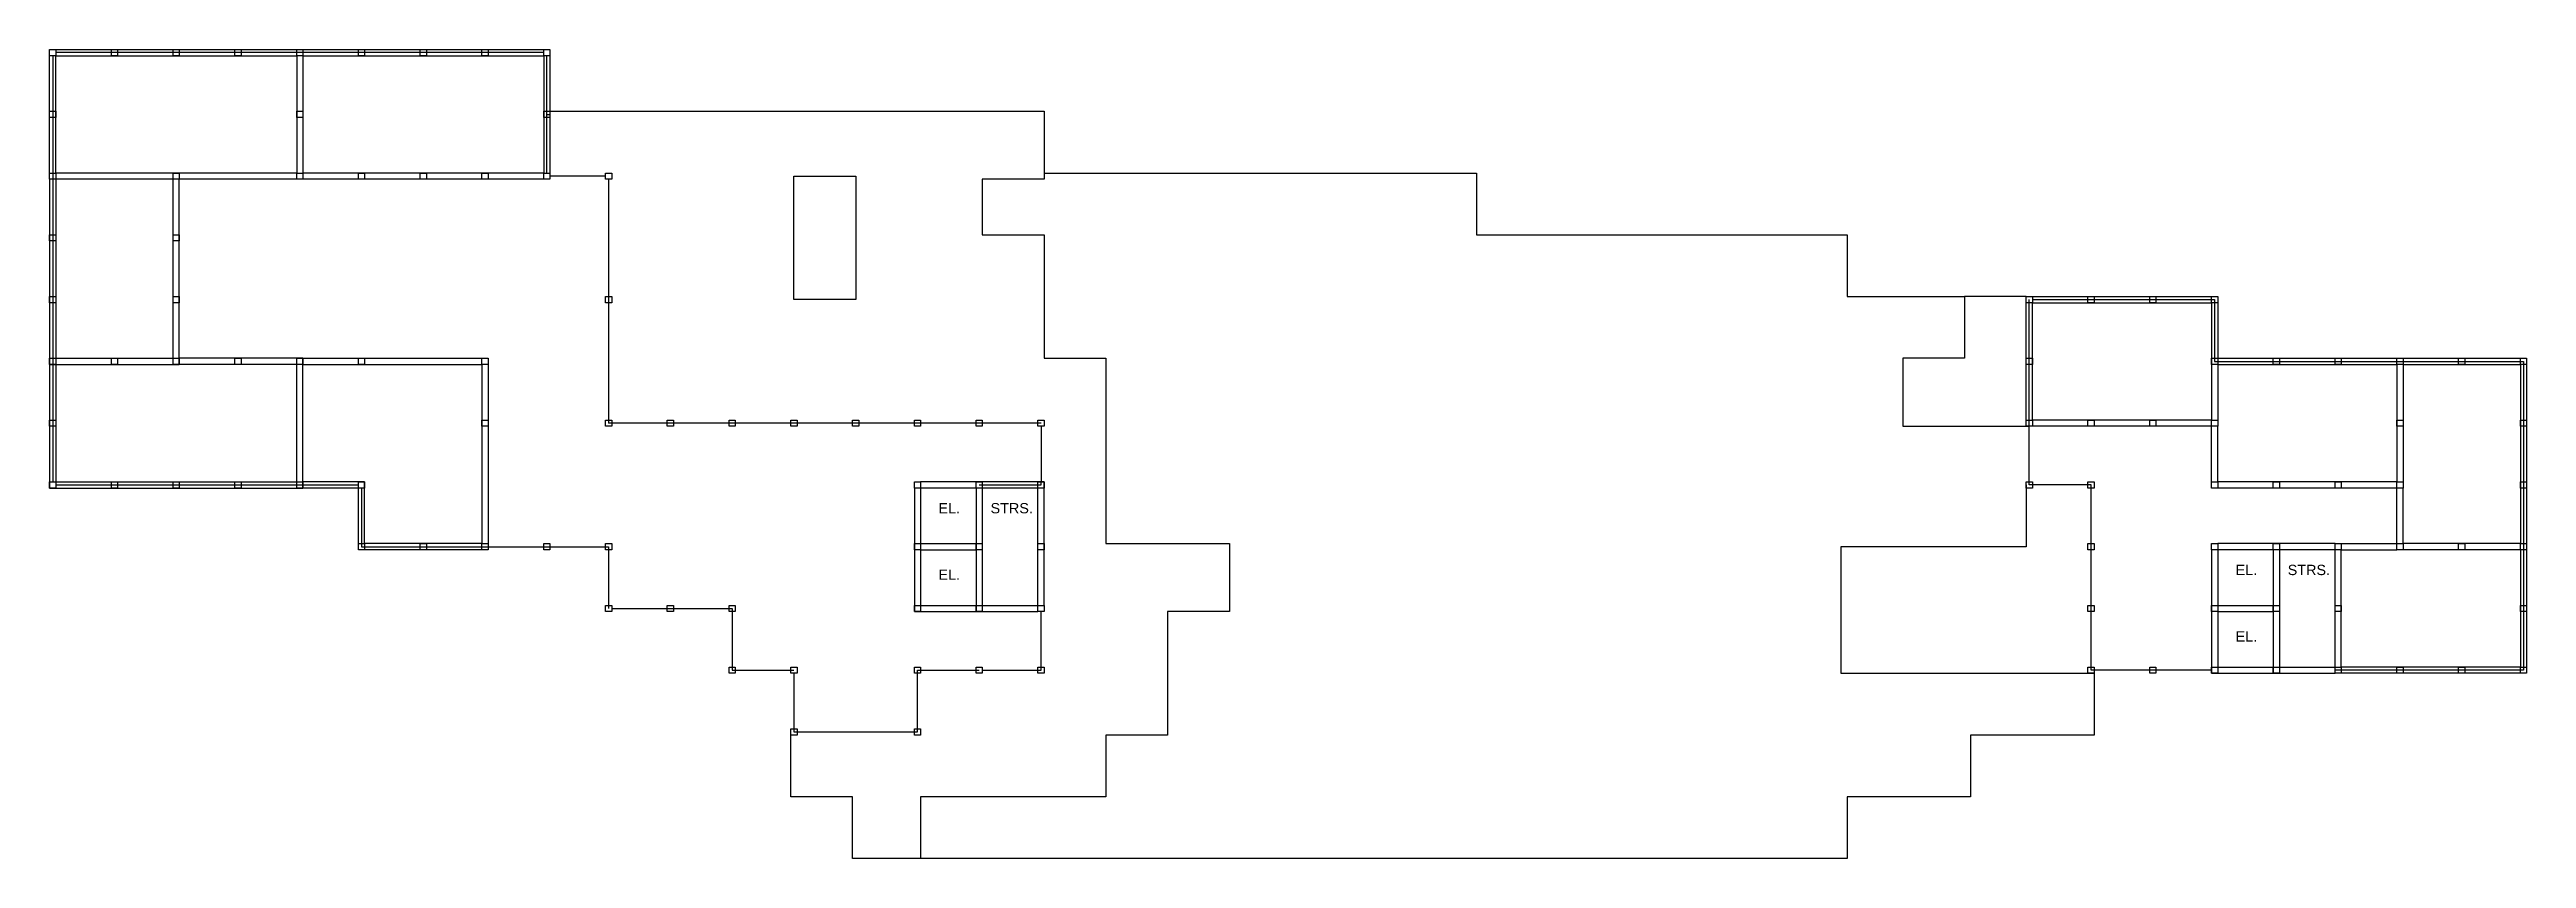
# Model space of a CAD drawing. Header units: metres. Extents: x 1950 to 2882, y 2050 to 2715.
# Drawn here: x 2324.8 to 2445.1, y 2354.3 to 2393.6 of the extents above; entities that cross this region are included whole.
import ezdxf

# ---------------------------------------------------------------- set-up
doc = ezdxf.new("R2010")
doc.units = ezdxf.units.M
for name, color, linetype in [('BACK 1', 250, 'Continuous'), ('BRICK WALLS', 250, 'Continuous'), ('OUTLINE', 250, 'Continuous'), ('PILARS', 250, 'Continuous')]:
    doc.layers.add(name, color=color, linetype=linetype)
doc.styles.get("Standard").update_dxf_attribs({"font": 'arial.ttf'})

msp = doc.modelspace()

# ---------------------------------------------------------------- texts
at = {"layer": 'OUTLINE', "color": 18, "true_color": 0x000000, "char_height": 0.5, "attachment_point": 1}
for s, insert in [('EL. ', (2368, 2371.53)), ('STRS. ', (2370.53, 2371.53)), ('EL. ', (2368, 2368.3)), ('EL. ', (2431, 2368.53)), ('STRS. ', (2433.53, 2368.53)), ('EL. ', (2431, 2365.3))]:
    msp.add_mtext_dynamic_manual_height_columns(s, width=1.6726, gutter_width=12.5, heights=[0], dxfattribs=dict(at, insert=insert))

# ---------------------------------------------------------------- linework, layer by layer
at = {"layer": 'BACK 1'}
for p, q in [((2349.13, 2390.56), (2373.13, 2390.56)), ((2373.13, 2390.56), (2373.13, 2387.26)), ((2360.98, 2387.41), (2363.98, 2387.41)), ((2360.98, 2381.41), (2360.98, 2387.41)), ((2363.98, 2387.41), (2363.98, 2381.41)), ((2373.13, 2387.26), (2370.13, 2387.26)), ((2370.13, 2387.26), (2370.13, 2384.56)), ((2370.13, 2384.56), (2373.13, 2384.56)), ((2373.13, 2384.56), (2373.13, 2378.56)), ((2363.98, 2381.41), (2360.98, 2381.41)), ((2420.83, 2381.56), (2417.83, 2381.56)), ((2417.83, 2381.56), (2417.83, 2378.56)), ((2373.13, 2378.56), (2376.13, 2378.56)), ((2376.13, 2378.56), (2376.13, 2369.56)), ((2417.83, 2378.56), (2414.83, 2378.56)), ((2414.83, 2378.56), (2414.83, 2375.26)), ((2414.83, 2375.26), (2420.98, 2375.26)), ((2420.83, 2372.41), (2420.83, 2369.41)), ((2376.13, 2369.56), (2382.13, 2369.56)), ((2382.13, 2369.56), (2382.13, 2366.26)), ((2382.13, 2366.26), (2379.13, 2366.26)), ((2379.13, 2366.26), (2379.13, 2360.26)), ((2360.83, 2357.26), (2360.83, 2360.26)), ((2379.13, 2360.26), (2376.13, 2360.26)), ((2376.13, 2360.26), (2376.13, 2357.26)), ((2363.83, 2357.26), (2360.83, 2357.26)), ((2363.83, 2354.26), (2363.83, 2357.26)), ((2370.13, 2357.26), (2367.13, 2357.26)), ((2367.13, 2357.26), (2367.13, 2354.26)), ((2376.13, 2357.26), (2370.13, 2357.26)), ((2367.13, 2354.26), (2363.83, 2354.26))]:
    msp.add_line(p, q, dxfattribs=at)
for points in [[(2420.83, 2369.41), (2411.83, 2369.41), (2411.83, 2363.26)], [(2411.83, 2363.26), (2424.13, 2363.26)]]:
    msp.add_lwpolyline(points, dxfattribs=at)
at = {"layer": 'BRICK WALLS'}
for points in [[(2324.83, 2387.26), (2324.83, 2393.56), (2337.13, 2393.56), (2337.13, 2387.26), (2324.83, 2387.26)], [(2337.13, 2393.56), (2349.13, 2393.56), (2349.13, 2387.26), (2337.13, 2387.26)], [(2337.13, 2393.26), (2348.83, 2393.26), (2348.83, 2387.56), (2337.13, 2387.56)], [(2324.83, 2387.26), (2324.83, 2378.26), (2331.13, 2378.26), (2331.13, 2387.26)], [(2325.13, 2387.26), (2325.13, 2378.56), (2330.83, 2378.56), (2330.83, 2387.26)], [(2420.83, 2381.56), (2430.13, 2381.56), (2430.13, 2375.26), (2420.83, 2375.26), (2420.83, 2381.56)], [(2324.83, 2378.26), (2324.83, 2372.26), (2337.13, 2372.26), (2337.13, 2378.56), (2331.13, 2378.56)], [(2337.13, 2378.56), (2346.13, 2378.56), (2346.13, 2369.26), (2339.83, 2369.26), (2339.83, 2372.26), (2337.13, 2372.26)], [(2430.13, 2378.56), (2439.13, 2378.56), (2439.13, 2372.26), (2429.83, 2372.26), (2429.83, 2375.26)], [(2439.13, 2378.56), (2445.13, 2378.56), (2445.13, 2369.26), (2438.83, 2369.26), (2438.83, 2372.26)], [(2325.13, 2378.26), (2325.13, 2372.56), (2336.83, 2372.56), (2336.83, 2378.26), (2331.13, 2378.26)], [(2337.13, 2378.26), (2345.83, 2378.26), (2345.83, 2369.56), (2340.13, 2369.56), (2340.13, 2372.56), (2337.13, 2372.56)], [(2430.13, 2378.26), (2438.83, 2378.26), (2438.83, 2372.56), (2430.13, 2372.56), (2430.13, 2375.26)], [(2439.13, 2378.26), (2444.83, 2378.26), (2444.83, 2369.56), (2439.13, 2369.56), (2439.13, 2372.26)], [(2445.13, 2369.26), (2445.13, 2363.26), (2435.83, 2363.26), (2435.83, 2369.56), (2438.83, 2369.56)], [(2444.83, 2369.26), (2444.83, 2363.56), (2436.13, 2363.56), (2436.13, 2369.26), (2438.83, 2369.26)]]:
    msp.add_lwpolyline(points, dxfattribs=at)
for points in [[(2325.13, 2387.56), (2325.13, 2393.26), (2336.83, 2393.26), (2336.83, 2387.56)], [(2421.13, 2381.26), (2429.83, 2381.26), (2429.83, 2375.56), (2421.13, 2375.56)]]:
    msp.add_lwpolyline(points, close=True, dxfattribs=at)
at = {"layer": 'OUTLINE'}
for p, q in [((2369.98, 2372.41), (2372.98, 2372.41)), ((2372.98, 2372.41), (2372.98, 2372.56))]:
    msp.add_line(p, q, dxfattribs=at)
for points in [[(2373.13, 2387.56), (2394.13, 2387.56), (2394.13, 2384.56), (2412.13, 2384.56), (2412.13, 2381.56), (2417.83, 2381.56)], [(2373.13, 2366.26), (2372.83, 2366.26), (2372.83, 2372.26), (2366.83, 2372.26), (2366.83, 2372.56)], [(2373.13, 2366.56), (2373.13, 2372.56), (2367.13, 2372.56)], [(2369.83, 2372.56), (2370.13, 2372.56), (2370.13, 2372.26), (2369.83, 2372.26), (2369.83, 2372.56)], [(2372.83, 2372.56), (2373.13, 2372.56), (2373.13, 2372.26), (2372.83, 2372.26), (2372.83, 2372.56)], [(2366.83, 2372.26), (2366.83, 2366.26), (2372.83, 2366.26)], [(2367.13, 2372.26), (2367.13, 2366.56), (2372.83, 2366.56)], [(2369.83, 2372.26), (2369.83, 2366.26)], [(2370.13, 2372.26), (2370.13, 2366.26)], [(2366.83, 2369.56), (2367.13, 2369.56), (2367.13, 2369.26), (2366.83, 2369.26), (2366.83, 2369.56)], [(2367.13, 2369.56), (2369.83, 2369.56)], [(2367.13, 2369.26), (2369.83, 2369.26)], [(2369.83, 2369.56), (2370.13, 2369.56), (2370.13, 2369.26), (2369.83, 2369.26), (2369.83, 2369.56)], [(2372.83, 2369.56), (2373.13, 2369.56), (2373.13, 2369.26), (2372.83, 2369.26), (2372.83, 2369.56)], [(2435.83, 2369.26), (2429.83, 2369.26), (2429.83, 2369.56)], [(2429.83, 2369.26), (2429.83, 2363.26), (2435.83, 2363.26)], [(2435.83, 2369.56), (2430.13, 2369.56)], [(2430.13, 2369.26), (2430.13, 2363.56), (2435.83, 2363.56)], [(2432.83, 2369.56), (2433.13, 2369.56), (2433.13, 2369.26), (2432.83, 2369.26), (2432.83, 2369.56)], [(2432.83, 2369.26), (2432.83, 2363.26)], [(2433.13, 2369.26), (2433.13, 2363.26)], [(2366.83, 2366.56), (2367.13, 2366.56), (2367.13, 2366.26), (2366.83, 2366.26), (2366.83, 2366.56)], [(2429.83, 2366.56), (2430.13, 2366.56), (2430.13, 2366.26), (2429.83, 2366.26), (2429.83, 2366.56)], [(2430.13, 2366.56), (2432.83, 2366.56)], [(2432.83, 2366.56), (2433.13, 2366.56), (2433.13, 2366.26), (2432.83, 2366.26), (2432.83, 2366.56)], [(2430.13, 2366.26), (2432.83, 2366.26)], [(2424.13, 2363.26), (2424.13, 2360.26), (2418.13, 2360.26), (2418.13, 2357.26), (2412.13, 2357.26), (2412.13, 2354.26), (2367.13, 2354.26)], [(2429.83, 2363.56), (2430.13, 2363.56), (2430.13, 2363.26), (2429.83, 2363.26), (2429.83, 2363.56)]]:
    msp.add_lwpolyline(points, dxfattribs=at)
at = {"layer": 'PILARS'}
for p, q in [((2324.98, 2393.26), (2324.98, 2372.56)), ((2348.83, 2393.41), (2325.13, 2393.41)), ((2348.98, 2387.56), (2348.98, 2393.26)), ((2351.83, 2387.41), (2349.13, 2387.41)), ((2351.98, 2387.26), (2351.98, 2375.41)), ((2420.98, 2372.41), (2420.98, 2381.41)), ((2421.13, 2381.41), (2429.98, 2381.41)), ((2429.98, 2381.41), (2429.98, 2378.41)), ((2429.98, 2378.41), (2444.98, 2378.41)), ((2444.98, 2378.41), (2444.98, 2363.41)), ((2369.98, 2375.41), (2351.98, 2375.41)), ((2372.98, 2375.41), (2369.98, 2375.41)), ((2372.98, 2375.26), (2372.98, 2372.56)), ((2325.13, 2372.41), (2339.83, 2372.41)), ((2423.98, 2372.41), (2420.98, 2372.41)), ((2423.98, 2363.41), (2423.98, 2372.41)), ((2339.98, 2372.26), (2339.98, 2369.41)), ((2339.98, 2369.41), (2351.98, 2369.41)), ((2351.98, 2369.41), (2351.98, 2366.41)), ((2352.13, 2366.41), (2357.98, 2366.41)), ((2357.98, 2366.41), (2357.98, 2363.41)), ((2372.98, 2363.41), (2372.98, 2366.26)), ((2357.98, 2363.41), (2360.98, 2363.41)), ((2360.98, 2363.26), (2360.98, 2360.41)), ((2366.98, 2360.41), (2366.98, 2363.41)), ((2366.98, 2363.41), (2369.98, 2363.41)), ((2370.13, 2363.41), (2372.98, 2363.41)), ((2429.83, 2363.41), (2423.98, 2363.41)), ((2444.98, 2363.41), (2435.83, 2363.41)), ((2360.98, 2360.41), (2366.98, 2360.41))]:
    msp.add_line(p, q, dxfattribs=at)
for points in [[(2324.83, 2393.56), (2325.13, 2393.56), (2325.13, 2393.26), (2324.83, 2393.26), (2324.83, 2393.56)], [(2327.83, 2393.56), (2328.13, 2393.56), (2328.13, 2393.26), (2327.83, 2393.26), (2327.83, 2393.56)], [(2330.83, 2393.56), (2331.13, 2393.56), (2331.13, 2393.26), (2330.83, 2393.26), (2330.83, 2393.56)], [(2333.83, 2393.56), (2334.13, 2393.56), (2334.13, 2393.26), (2333.83, 2393.26), (2333.83, 2393.56)], [(2336.83, 2393.56), (2337.13, 2393.56), (2337.13, 2393.26), (2336.83, 2393.26), (2336.83, 2393.56)], [(2339.83, 2393.56), (2340.13, 2393.56), (2340.13, 2393.26), (2339.83, 2393.26), (2339.83, 2393.56)], [(2342.83, 2393.56), (2343.13, 2393.56), (2343.13, 2393.26), (2342.83, 2393.26), (2342.83, 2393.56)], [(2345.83, 2393.56), (2346.13, 2393.56), (2346.13, 2393.26), (2345.83, 2393.26), (2345.83, 2393.56)], [(2348.83, 2393.56), (2349.13, 2393.56), (2349.13, 2393.26), (2348.83, 2393.26), (2348.83, 2393.56)], [(2324.83, 2390.56), (2325.13, 2390.56), (2325.13, 2390.26), (2324.83, 2390.26), (2324.83, 2390.56)], [(2336.83, 2390.56), (2337.13, 2390.56), (2337.13, 2390.26), (2336.83, 2390.26), (2336.83, 2390.56)], [(2348.83, 2390.56), (2349.13, 2390.56), (2349.13, 2390.26), (2348.83, 2390.26), (2348.83, 2390.56)], [(2348.98, 2390.41), (2349.13, 2390.41)], [(2324.83, 2387.56), (2325.13, 2387.56), (2325.13, 2387.26), (2324.83, 2387.26), (2324.83, 2387.56)], [(2330.83, 2387.56), (2331.13, 2387.56), (2331.13, 2387.26), (2330.83, 2387.26), (2330.83, 2387.56)], [(2336.83, 2387.56), (2337.13, 2387.56), (2337.13, 2387.26), (2336.83, 2387.26), (2336.83, 2387.56)], [(2339.83, 2387.56), (2340.13, 2387.56), (2340.13, 2387.26), (2339.83, 2387.26), (2339.83, 2387.56)], [(2342.83, 2387.56), (2343.13, 2387.56), (2343.13, 2387.26), (2342.83, 2387.26), (2342.83, 2387.56)], [(2345.83, 2387.56), (2346.13, 2387.56), (2346.13, 2387.26), (2345.83, 2387.26), (2345.83, 2387.56)], [(2348.83, 2387.56), (2349.13, 2387.56), (2349.13, 2387.26), (2348.83, 2387.26), (2348.83, 2387.56)], [(2351.83, 2387.56), (2352.13, 2387.56), (2352.13, 2387.26), (2351.83, 2387.26), (2351.83, 2387.56)], [(2324.83, 2384.56), (2325.13, 2384.56), (2325.13, 2384.26), (2324.83, 2384.26), (2324.83, 2384.56)], [(2330.83, 2384.56), (2331.13, 2384.56), (2331.13, 2384.26), (2330.83, 2384.26), (2330.83, 2384.56)], [(2324.83, 2381.56), (2325.13, 2381.56), (2325.13, 2381.26), (2324.83, 2381.26), (2324.83, 2381.56)], [(2330.83, 2381.56), (2331.13, 2381.56), (2331.13, 2381.26), (2330.83, 2381.26), (2330.83, 2381.56)], [(2351.83, 2381.56), (2352.13, 2381.56), (2352.13, 2381.26), (2351.83, 2381.26), (2351.83, 2381.56)], [(2420.83, 2381.56), (2421.13, 2381.56), (2421.13, 2381.26), (2420.83, 2381.26), (2420.83, 2381.56)], [(2423.83, 2381.56), (2424.13, 2381.56), (2424.13, 2381.26), (2423.83, 2381.26), (2423.83, 2381.56)], [(2426.83, 2381.56), (2427.13, 2381.56), (2427.13, 2381.26), (2426.83, 2381.26), (2426.83, 2381.56)], [(2429.83, 2381.56), (2430.13, 2381.56), (2430.13, 2381.26), (2429.83, 2381.26), (2429.83, 2381.56)], [(2324.83, 2378.56), (2325.13, 2378.56), (2325.13, 2378.26), (2324.83, 2378.26), (2324.83, 2378.56)], [(2327.83, 2378.56), (2328.13, 2378.56), (2328.13, 2378.26), (2327.83, 2378.26), (2327.83, 2378.56)], [(2330.83, 2378.56), (2331.13, 2378.56), (2331.13, 2378.26), (2330.83, 2378.26), (2330.83, 2378.56)], [(2333.83, 2378.56), (2334.13, 2378.56), (2334.13, 2378.26), (2333.83, 2378.26), (2333.83, 2378.56)], [(2336.83, 2378.56), (2337.13, 2378.56), (2337.13, 2378.26), (2336.83, 2378.26), (2336.83, 2378.56)], [(2339.83, 2378.56), (2340.13, 2378.56), (2340.13, 2378.26), (2339.83, 2378.26), (2339.83, 2378.56)], [(2345.83, 2378.56), (2346.13, 2378.56), (2346.13, 2378.26), (2345.83, 2378.26), (2345.83, 2378.56)], [(2420.83, 2378.56), (2421.13, 2378.56), (2421.13, 2378.26), (2420.83, 2378.26), (2420.83, 2378.56)], [(2429.83, 2378.56), (2430.13, 2378.56), (2430.13, 2378.26), (2429.83, 2378.26), (2429.83, 2378.56)], [(2432.83, 2378.56), (2433.13, 2378.56), (2433.13, 2378.26), (2432.83, 2378.26), (2432.83, 2378.56)], [(2435.83, 2378.56), (2436.13, 2378.56), (2436.13, 2378.26), (2435.83, 2378.26), (2435.83, 2378.56)], [(2438.83, 2378.56), (2439.13, 2378.56), (2439.13, 2378.26), (2438.83, 2378.26), (2438.83, 2378.56)], [(2441.83, 2378.56), (2442.13, 2378.56), (2442.13, 2378.26), (2441.83, 2378.26), (2441.83, 2378.56)], [(2444.83, 2378.56), (2445.13, 2378.56), (2445.13, 2378.26), (2444.83, 2378.26), (2444.83, 2378.56)], [(2324.83, 2375.56), (2325.13, 2375.56), (2325.13, 2375.26), (2324.83, 2375.26), (2324.83, 2375.56)], [(2345.83, 2375.56), (2346.13, 2375.56), (2346.13, 2375.26), (2345.83, 2375.26), (2345.83, 2375.56)], [(2351.83, 2375.56), (2352.13, 2375.56), (2352.13, 2375.26), (2351.83, 2375.26), (2351.83, 2375.56)], [(2354.83, 2375.56), (2355.13, 2375.56), (2355.13, 2375.26), (2354.83, 2375.26), (2354.83, 2375.56)], [(2357.83, 2375.56), (2358.13, 2375.56), (2358.13, 2375.26), (2357.83, 2375.26), (2357.83, 2375.56)], [(2360.83, 2375.56), (2361.13, 2375.56), (2361.13, 2375.26), (2360.83, 2375.26), (2360.83, 2375.56)], [(2363.83, 2375.56), (2364.13, 2375.56), (2364.13, 2375.26), (2363.83, 2375.26), (2363.83, 2375.56)], [(2366.83, 2375.56), (2367.13, 2375.56), (2367.13, 2375.26), (2366.83, 2375.26), (2366.83, 2375.56)], [(2369.83, 2375.56), (2370.13, 2375.56), (2370.13, 2375.26), (2369.83, 2375.26), (2369.83, 2375.56)], [(2372.83, 2375.56), (2373.13, 2375.56), (2373.13, 2375.26), (2372.83, 2375.26), (2372.83, 2375.56)], [(2420.83, 2375.56), (2421.13, 2375.56), (2421.13, 2375.26), (2420.83, 2375.26), (2420.83, 2375.56)], [(2423.83, 2375.56), (2424.13, 2375.56), (2424.13, 2375.26), (2423.83, 2375.26), (2423.83, 2375.56)], [(2426.83, 2375.56), (2427.13, 2375.56), (2427.13, 2375.26), (2426.83, 2375.26), (2426.83, 2375.56)], [(2429.83, 2375.56), (2430.13, 2375.56), (2430.13, 2375.26), (2429.83, 2375.26), (2429.83, 2375.56)], [(2438.83, 2375.56), (2439.13, 2375.56), (2439.13, 2375.26), (2438.83, 2375.26), (2438.83, 2375.56)], [(2444.83, 2375.56), (2445.13, 2375.56), (2445.13, 2375.26), (2444.83, 2375.26), (2444.83, 2375.56)], [(2324.83, 2372.56), (2325.13, 2372.56), (2325.13, 2372.26), (2324.83, 2372.26), (2324.83, 2372.56)], [(2327.83, 2372.56), (2328.13, 2372.56), (2328.13, 2372.26), (2327.83, 2372.26), (2327.83, 2372.56)], [(2330.83, 2372.56), (2331.13, 2372.56), (2331.13, 2372.26), (2330.83, 2372.26), (2330.83, 2372.56)], [(2333.83, 2372.56), (2334.13, 2372.56), (2334.13, 2372.26), (2333.83, 2372.26), (2333.83, 2372.56)], [(2336.83, 2372.56), (2337.13, 2372.56), (2337.13, 2372.26), (2336.83, 2372.26), (2336.83, 2372.56)], [(2339.83, 2372.56), (2340.13, 2372.56), (2340.13, 2372.26), (2339.83, 2372.26), (2339.83, 2372.56)], [(2366.83, 2372.56), (2367.13, 2372.56), (2367.13, 2372.26), (2366.83, 2372.26), (2366.83, 2372.56)], [(2420.83, 2372.56), (2421.13, 2372.56), (2421.13, 2372.26), (2420.83, 2372.26), (2420.83, 2372.56)], [(2423.83, 2372.56), (2424.13, 2372.56), (2424.13, 2372.26), (2423.83, 2372.26), (2423.83, 2372.56)], [(2429.83, 2372.56), (2430.13, 2372.56), (2430.13, 2372.26), (2429.83, 2372.26), (2429.83, 2372.56)], [(2432.83, 2372.56), (2433.13, 2372.56), (2433.13, 2372.26), (2432.83, 2372.26), (2432.83, 2372.56)], [(2435.83, 2372.56), (2436.13, 2372.56), (2436.13, 2372.26), (2435.83, 2372.26), (2435.83, 2372.56)], [(2438.83, 2372.56), (2439.13, 2372.56), (2439.13, 2372.26), (2438.83, 2372.26), (2438.83, 2372.56)], [(2444.83, 2372.56), (2445.13, 2372.56), (2445.13, 2372.26), (2444.83, 2372.26), (2444.83, 2372.56)], [(2339.83, 2369.56), (2340.13, 2369.56), (2340.13, 2369.26), (2339.83, 2369.26), (2339.83, 2369.56)], [(2342.83, 2369.56), (2343.13, 2369.56), (2343.13, 2369.26), (2342.83, 2369.26), (2342.83, 2369.56)], [(2345.83, 2369.56), (2346.13, 2369.56), (2346.13, 2369.26), (2345.83, 2369.26), (2345.83, 2369.56)], [(2348.83, 2369.56), (2349.13, 2369.56), (2349.13, 2369.26), (2348.83, 2369.26), (2348.83, 2369.56)], [(2351.83, 2369.56), (2352.13, 2369.56), (2352.13, 2369.26), (2351.83, 2369.26), (2351.83, 2369.56)], [(2423.83, 2369.56), (2424.13, 2369.56), (2424.13, 2369.26), (2423.83, 2369.26), (2423.83, 2369.56)], [(2429.83, 2369.56), (2430.13, 2369.56), (2430.13, 2369.26), (2429.83, 2369.26), (2429.83, 2369.56)], [(2429.83, 2369.56), (2430.13, 2369.56), (2430.13, 2369.26), (2429.83, 2369.26), (2429.83, 2369.56)], [(2432.83, 2369.56), (2433.13, 2369.56), (2433.13, 2369.26), (2432.83, 2369.26), (2432.83, 2369.56)], [(2435.83, 2369.56), (2436.13, 2369.56), (2436.13, 2369.26), (2435.83, 2369.26), (2435.83, 2369.56)], [(2438.83, 2369.56), (2439.13, 2369.56), (2439.13, 2369.26), (2438.83, 2369.26), (2438.83, 2369.56)], [(2441.83, 2369.56), (2442.13, 2369.56), (2442.13, 2369.26), (2441.83, 2369.26), (2441.83, 2369.56)], [(2444.83, 2369.56), (2445.13, 2369.56), (2445.13, 2369.26), (2444.83, 2369.26), (2444.83, 2369.56)], [(2351.83, 2366.56), (2352.13, 2366.56), (2352.13, 2366.26), (2351.83, 2366.26), (2351.83, 2366.56)], [(2354.83, 2366.56), (2355.13, 2366.56), (2355.13, 2366.26), (2354.83, 2366.26), (2354.83, 2366.56)], [(2357.83, 2366.56), (2358.13, 2366.56), (2358.13, 2366.26), (2357.83, 2366.26), (2357.83, 2366.56)], [(2369.83, 2366.56), (2370.13, 2366.56), (2370.13, 2366.26), (2369.83, 2366.26), (2369.83, 2366.56)], [(2372.83, 2366.56), (2373.13, 2366.56), (2373.13, 2366.26), (2372.83, 2366.26), (2372.83, 2366.56)], [(2423.83, 2366.56), (2424.13, 2366.56), (2424.13, 2366.26), (2423.83, 2366.26), (2423.83, 2366.56)], [(2429.83, 2366.56), (2430.13, 2366.56), (2430.13, 2366.26), (2429.83, 2366.26), (2429.83, 2366.56)], [(2432.83, 2366.56), (2433.13, 2366.56), (2433.13, 2366.26), (2432.83, 2366.26), (2432.83, 2366.56)], [(2435.83, 2366.56), (2436.13, 2366.56), (2436.13, 2366.26), (2435.83, 2366.26), (2435.83, 2366.56)], [(2444.83, 2366.56), (2445.13, 2366.56), (2445.13, 2366.26), (2444.83, 2366.26), (2444.83, 2366.56)], [(2357.83, 2363.56), (2358.13, 2363.56), (2358.13, 2363.26), (2357.83, 2363.26), (2357.83, 2363.56)], [(2360.83, 2363.56), (2361.13, 2363.56), (2361.13, 2363.26), (2360.83, 2363.26), (2360.83, 2363.56)], [(2366.83, 2363.56), (2367.13, 2363.56), (2367.13, 2363.26), (2366.83, 2363.26), (2366.83, 2363.56)], [(2369.83, 2363.56), (2370.13, 2363.56), (2370.13, 2363.26), (2369.83, 2363.26), (2369.83, 2363.56)], [(2372.83, 2363.56), (2373.13, 2363.56), (2373.13, 2363.26), (2372.83, 2363.26), (2372.83, 2363.56)], [(2423.83, 2363.56), (2424.13, 2363.56), (2424.13, 2363.26), (2423.83, 2363.26), (2423.83, 2363.56)], [(2426.83, 2363.56), (2427.13, 2363.56), (2427.13, 2363.26), (2426.83, 2363.26), (2426.83, 2363.56)], [(2429.83, 2363.56), (2430.13, 2363.56), (2430.13, 2363.26), (2429.83, 2363.26), (2429.83, 2363.56)], [(2432.83, 2363.56), (2433.13, 2363.56), (2433.13, 2363.26), (2432.83, 2363.26), (2432.83, 2363.56)], [(2432.83, 2363.56), (2433.13, 2363.56), (2433.13, 2363.26), (2432.83, 2363.26), (2432.83, 2363.56)], [(2435.83, 2363.56), (2436.13, 2363.56), (2436.13, 2363.26), (2435.83, 2363.26), (2435.83, 2363.56)], [(2435.83, 2363.56), (2436.13, 2363.56), (2436.13, 2363.26), (2435.83, 2363.26), (2435.83, 2363.56)], [(2438.83, 2363.56), (2439.13, 2363.56), (2439.13, 2363.26), (2438.83, 2363.26), (2438.83, 2363.56)], [(2441.83, 2363.56), (2442.13, 2363.56), (2442.13, 2363.26), (2441.83, 2363.26), (2441.83, 2363.56)], [(2444.83, 2363.56), (2445.13, 2363.56), (2445.13, 2363.26), (2444.83, 2363.26), (2444.83, 2363.56)], [(2360.83, 2360.56), (2361.13, 2360.56), (2361.13, 2360.26), (2360.83, 2360.26), (2360.83, 2360.56)], [(2366.83, 2360.56), (2367.13, 2360.56), (2367.13, 2360.26), (2366.83, 2360.26), (2366.83, 2360.56)]]:
    msp.add_lwpolyline(points, dxfattribs=at)

msp.set_redraw_order([(e.dxf.handle, doc.entitydb.next_handle()) for e in msp.query("TEXT MTEXT ATTDEF DIMENSION ARC_DIMENSION")])  # texts and dimensions are drawn at this point

doc.saveas('drawing.dxf')
